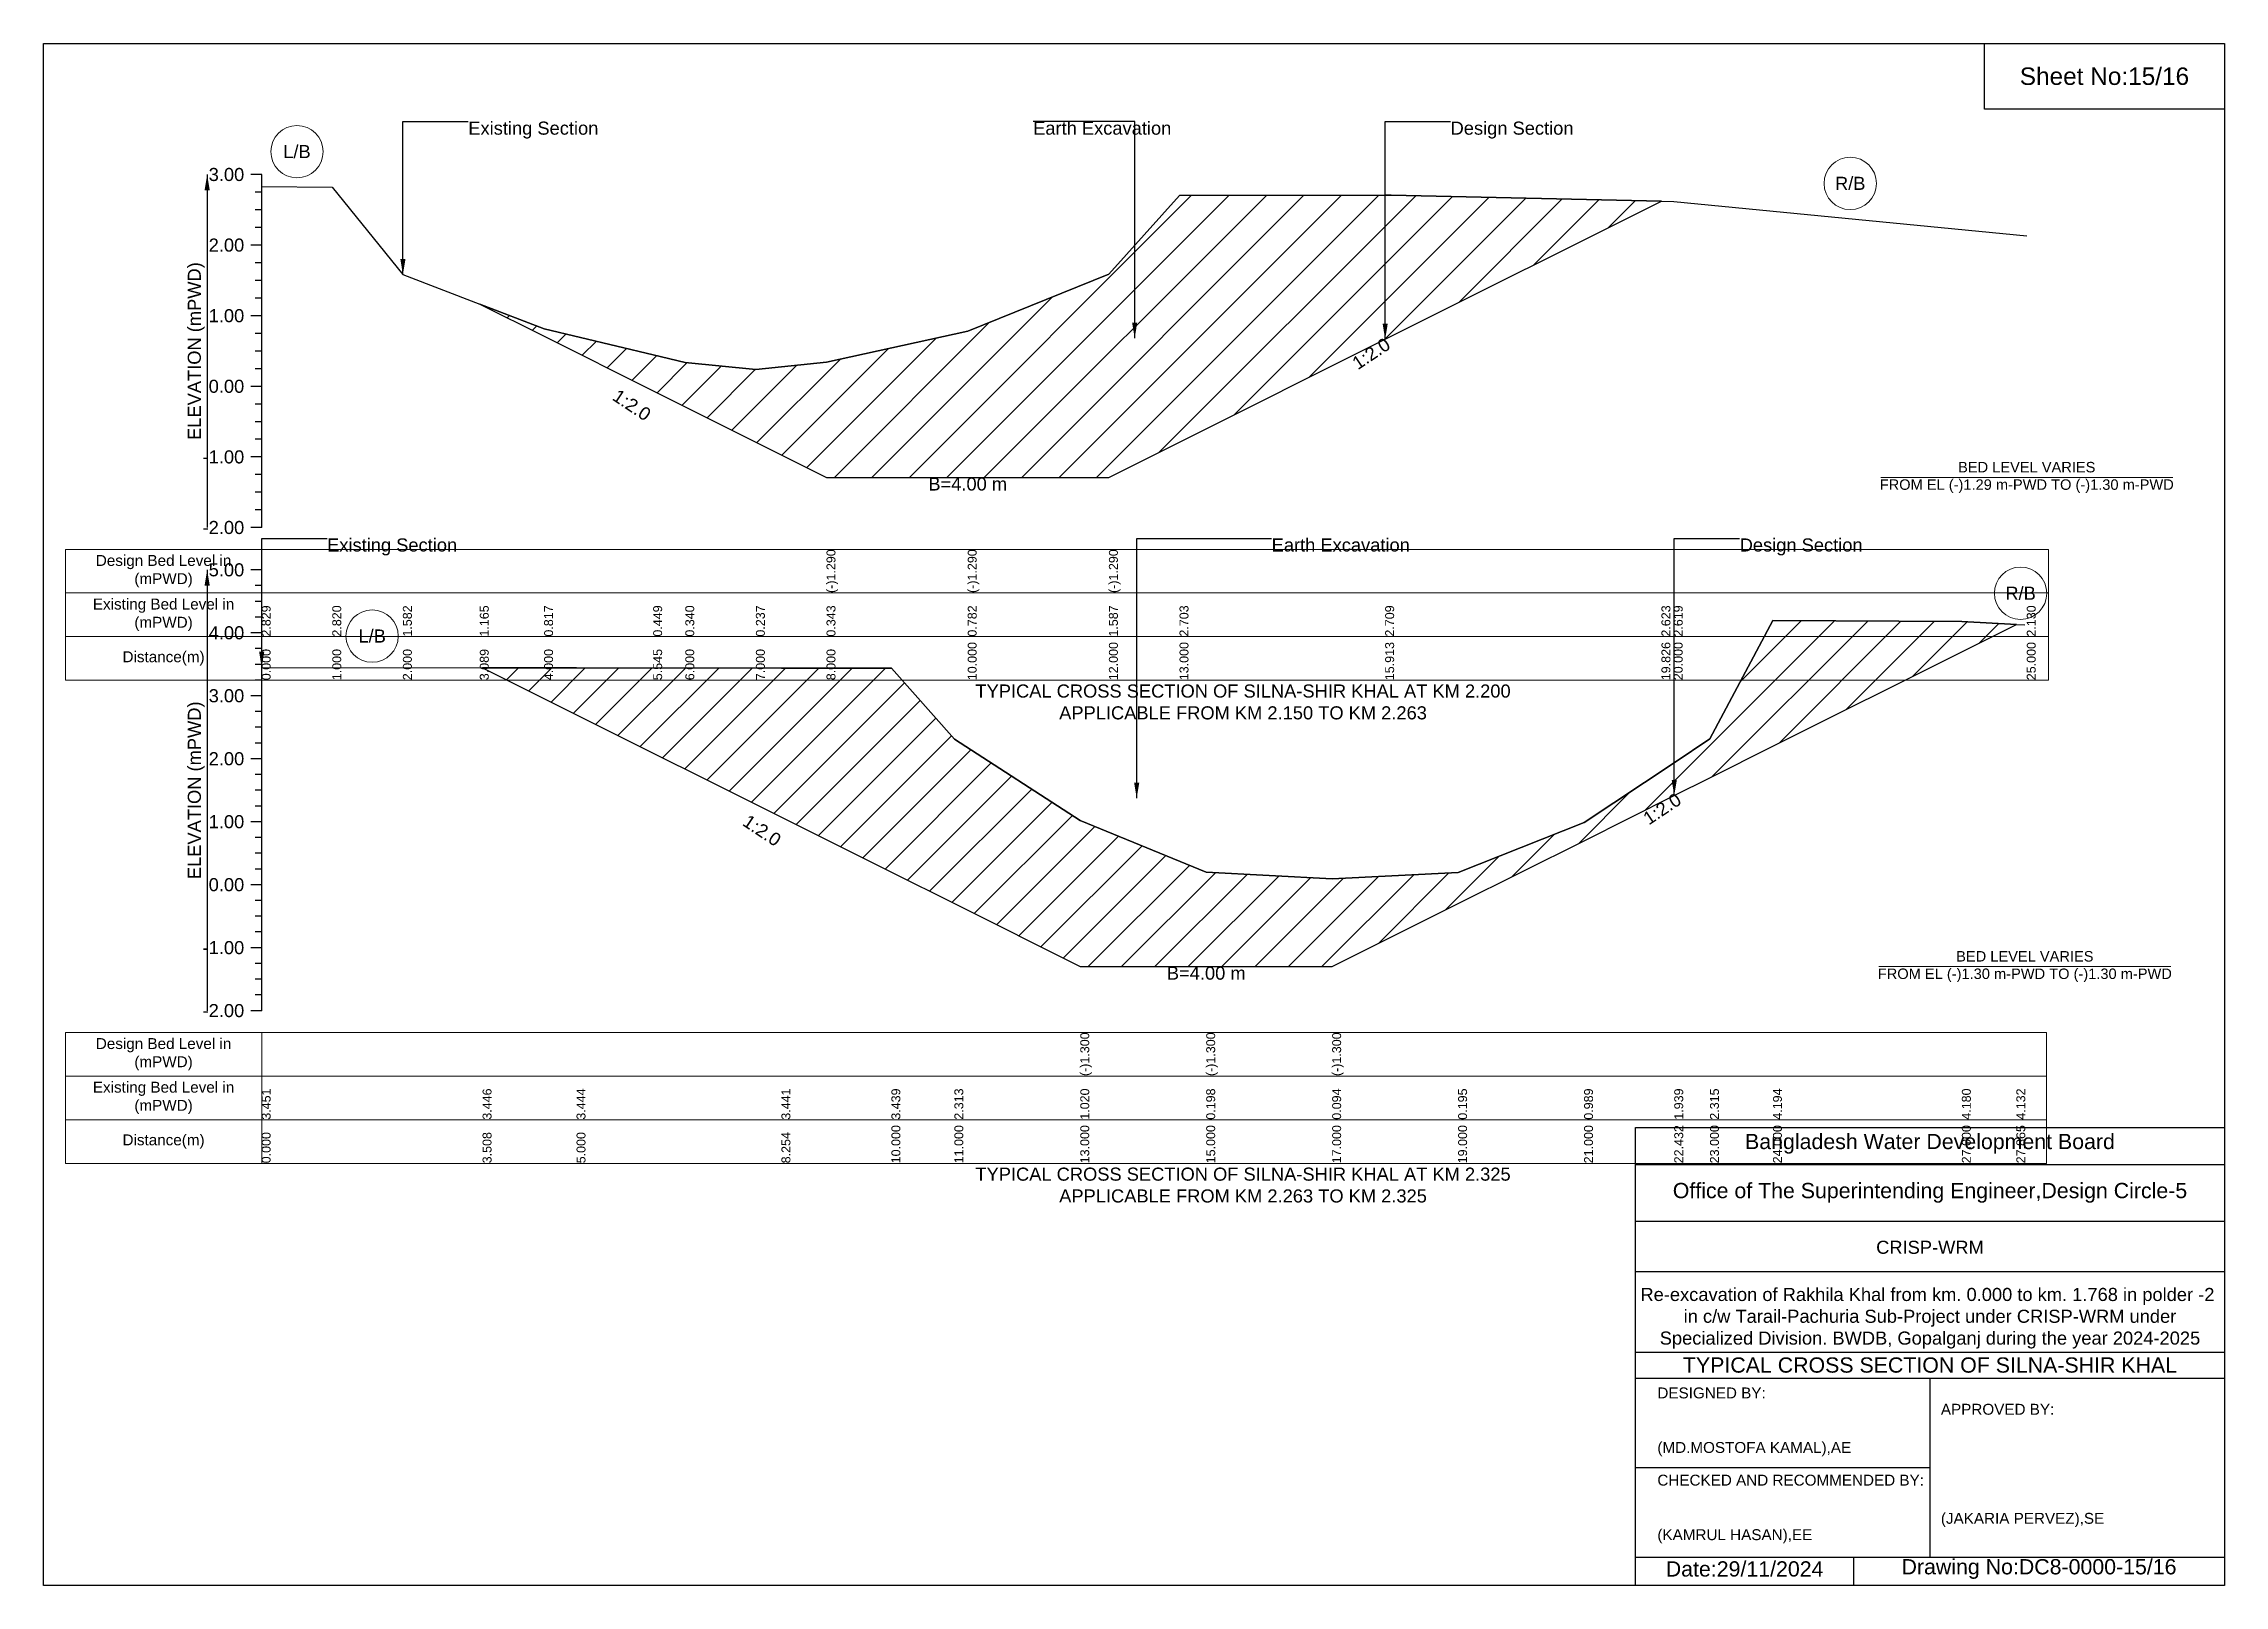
# Model space of a CAD drawing. Header units: inches. Extents: x 91000 to 258000, y -5656 to 0.
# Drawn here: x 240000 to 248000, y -5656 to 0 of the extents above; entities that cross this region are included whole.
import ezdxf

# ---------------------------------------------------------------- set-up
doc = ezdxf.new("R2010")
doc.units = ezdxf.units.IN
doc.header["$LTSCALE"] = 7
doc.header["$MEASUREMENT"] = 0
for name, color, linetype, lineweight in [('Cross section Data Border', 7, 'Continuous', 9), ('Cross Section Labels', 7, 'Continuous', 9), ('Existing_Bed_Level for Xsection', 7, 'Continuous', 25)]:
    doc.layers.add(name, color=color, linetype=linetype, lineweight=lineweight)
doc.styles.get("Standard").update_dxf_attribs({"font": 'arial.ttf'})
doc.dimstyles.get("Standard").update_dxf_attribs({"dimtxt": 0.18, "dimasz": 0.18, "dimexe": 0.18, "dimexo": 0.0625, "dimgap": 0.09, "dimtad": 0, "dimtih": 1, "dimtoh": 1, "dimdec": 4, "dimzin": 0, "dimdsep": 46, "dimtxsty": 'Standard', "dimcen": 0.09, "dimadec": 0, "dimazin": 0, "dimtfac": 1, "dimtdec": 4, "dimtofl": 0, "dimtmove": 0, "dimatfit": 3, "dimfxl": 1, "dimtolj": 1, "dimtzin": 0, "dimarcsym": 0})

msp = doc.modelspace()

# ---------------------------------------------------------------- texts
at = {"attachment_point": 5}
for s, insert, char_height in [('Sheet No:15/16', (247560, -120), 64), ('Bangladesh Water Development Board', (246920, -4036), 56), ('Office of The Superintending Engineer,Design Circle-5', (246920, -4216), 56)]:
    msp.add_mtext(s, dxfattribs=dict(at, insert=insert, char_height=char_height))
for s, insert, char_height, width, attachment_point in [('CRISP-WRM', (246920, -4416), 48, 2240, 5), ('Re-excavation of Rakhila Khal from km. 0.000 to km. 1.768 in polder -2  in c/w Tarail-Pachuria Sub-Project under CRISP-WRM under Specialized Division. BWDB, Gopalganj during the year 2024-2025', (246920, -4676), 48, 2160, 5), ('TYPICAL CROSS SECTION OF SILNA-SHIR KHAL', (246920, -4848), 56, 2240, 5), ('DESIGNED BY:^J^J^J(MD.MOSTOFA KAMAL),AE', (245920, -5056), 40, 1120, 4), ('APPROVED BY:^J^J^J^J^J^J(JAKARIA PERVEZ),SE', (246960, -5216), 40, 1120, 4), ('CHECKED AND RECOMMENDED BY:^J^J^J(KAMRUL HASAN),EE', (245920, -5376), 40, 1120, 4), ('Date:29/11/2024', (246240, -5596), 56, 1120, 5), ('Drawing No:DC8-0000-15/16', (247320, -5596), 56, 1760, 5)]:
    msp.add_mtext(s, dxfattribs=dict(insert=insert, char_height=char_height, width=width, attachment_point=attachment_point))
at = {"layer": 'Cross section Data Border', "char_height": 40, "width": 640, "attachment_point": 5}
for s, insert in [('Design Bed Level in (mPWD)', (240440, -1935.4)), ('Existing Bed Level in (mPWD)', (240440, -2095.4)), ('Distance(m)', (240440, -2255.4)), ('Design Bed Level in (mPWD)', (240440, -3707.7)), ('Existing Bed Level in (mPWD)', (240440, -3867.7)), ('Distance(m)', (240440, -4027.7))]:
    msp.add_mtext(s, dxfattribs=dict(at, insert=insert))
at = {"layer": 'Cross Section Labels'}
for s, insert, char_height, attachment_point in [('Existing Section', (241558, -286.1), 48, 1), ('Earth Excavation', (243630, -286.1), 48, 1), ('Design Section', (245161.4, -286.1), 48, 1), ('L/B', (240929.5, -396.3), 48, 5), ('R/B', (246627.5, -512.9), 48, 5), ('B=4.00 m', (243390, -1591.5), 48, 2), ('BED LEVEL VARIES ^JFROM EL (-)1.29 m-PWD TO (-)1.30 m-PWD', (247275, -1591.5), 38.4, 5), ('Existing Section', (241040, -1815.2), 48, 1), ('Earth Excavation', (244505, -1815.2), 48, 1), ('Design Section', (246221.9, -1815.2), 48, 1), ('R/B', (247252.4, -2016.5), 48, 5), ('L/B', (241205.2, -2173.6), 48, 5), ('TYPICAL CROSS SECTION OF SILNA-SHIR KHAL AT KM 2.200^JAPPLICABLE FROM KM 2.150 TO KM 2.263', (244400, -2415.4), 48, 5), ('BED LEVEL VARIES ^JFROM EL (-)1.30 m-PWD TO (-)1.30 m-PWD', (247268, -3386), 38.4, 5), ('B=4.00 m', (244265, -3386), 48, 2), ('TYPICAL CROSS SECTION OF SILNA-SHIR KHAL AT KM 2.325^JAPPLICABLE FROM KM 2.263 TO KM 2.325', (244400, -4187.7), 48, 5)]:
    msp.add_mtext(s, dxfattribs=dict(at, insert=insert, char_height=char_height, attachment_point=attachment_point))
at = {"layer": 'Cross Section Labels', "char_height": 48, "attachment_point": 2}
for insert, rotation in [((244856.7, -1117.1), 33.69007), ((242171.3, -1305.9), 326.30993), ((245924.1, -2787.4), 33.69007), ((242648.9, -2866.7), 326.30993)]:
    msp.add_mtext('1:2.0', dxfattribs=dict(at, insert=insert, rotation=rotation))
at = {"layer": 'Existing_Bed_Level for Xsection', "char_height": 48, "attachment_point": 6}
for s, insert in [('3.00', (240736, -480.4)), ('2.00', (240736, -739.4)), ('1.00', (240736, -998.4)), ('0.00', (240736, -1257.4)), ('-1.00', (240736, -1516.4)), ('-2.00', (240736, -1775.4)), ('5.00', (240736, -1930.7)), ('4.00', (240736, -2161.7)), ('3.00', (240736, -2392.7)), ('2.00', (240736, -2623.7)), ('1.00', (240736, -2854.7)), ('0.00', (240736, -3085.7)), ('-1.00', (240736, -3316.7)), ('-2.00', (240736, -3547.7))]:
    msp.add_mtext(s, dxfattribs=dict(at, insert=insert))
at = {"layer": 'Existing_Bed_Level for Xsection', "rotation": 90}
for s, insert, char_height, attachment_point in [('ELEVATION (mPWD)', (240560, -1127.9), 48, 5), ('(-)1.290', (242872, -2015.4), 32.8, 1), ('(-)1.290', (243390, -2015.4), 32.8, 1), ('(-)1.290', (243908, -2015.4), 32.8, 1), ('2.829', (240800, -2175.4), 32.8, 1), ('2.820', (241059, -2175.4), 32.8, 1), ('1.582', (241318, -2175.4), 32.8, 1), ('1.165', (241600.1, -2175.4), 32.8, 1), ('0.817', (241836, -2175.4), 32.8, 1), ('0.449', (242236.1, -2175.4), 32.8, 1), ('0.340', (242354, -2175.4), 32.8, 1), ('0.237', (242613, -2175.4), 32.8, 1), ('0.343', (242872, -2175.4), 32.8, 1), ('0.782', (243390, -2175.4), 32.8, 1), ('1.587', (243908, -2175.4), 32.8, 1), ('2.703', (244167, -2175.4), 32.8, 1), ('2.709', (244921.4, -2175.4), 32.8, 1), ('2.623', (245934.9, -2175.4), 32.8, 1), ('2.619', (245980, -2175.4), 32.8, 1), ('2.130', (247275, -2175.4), 32.8, 1), ('0.000', (240800, -2335.4), 32.8, 1), ('1.000', (241059, -2335.4), 32.8, 1), ('2.000', (241318, -2335.4), 32.8, 1), ('3.089', (241600.1, -2335.4), 32.8, 1), ('4.000', (241836, -2335.4), 32.8, 1), ('5.545', (242236.1, -2335.4), 32.8, 1), ('6.000', (242354, -2335.4), 32.8, 1), ('7.000', (242613, -2335.4), 32.8, 1), ('8.000', (242872, -2335.4), 32.8, 1), ('10.000', (243390, -2335.4), 32.8, 1), ('12.000', (243908, -2335.4), 32.8, 1), ('13.000', (244167, -2335.4), 32.8, 1), ('15.913', (244921.4, -2335.4), 32.8, 1), ('19.826', (245934.9, -2335.4), 32.8, 1), ('20.000', (245980, -2335.4), 32.8, 1), ('25.000', (247275, -2335.4), 32.8, 1), ('ELEVATION (mPWD)', (240560, -2739.2), 48, 5), ('(-)1.300', (243803, -3787.7), 32.8, 1), ('(-)1.300', (244265, -3787.7), 32.8, 1), ('(-)1.300', (244727, -3787.7), 32.8, 1), ('3.451', (240800, -3947.7), 32.8, 1), ('3.446', (241610.3, -3947.7), 32.8, 1), ('3.444', (241955, -3947.7), 32.8, 1), ('3.441', (242706.7, -3947.7), 32.8, 1), ('3.439', (243110, -3947.7), 32.8, 1), ('2.313', (243341, -3947.7), 32.8, 1), ('1.020', (243803, -3947.7), 32.8, 1), ('0.198', (244265, -3947.7), 32.8, 1), ('0.094', (244727, -3947.7), 32.8, 1), ('0.195', (245189, -3947.7), 32.8, 1), ('0.989', (245651, -3947.7), 32.8, 1), ('1.939', (245981.9, -3947.7), 32.8, 1), ('2.315', (246113, -3947.7), 32.8, 1), ('4.194', (246344, -3947.7), 32.8, 1), ('4.180', (247037, -3947.7), 32.8, 1), ('4.132', (247236.8, -3947.7), 32.8, 1), ('0.000', (240800, -4107.7), 32.8, 1), ('3.508', (241610.3, -4107.7), 32.8, 1), ('5.000', (241955, -4107.7), 32.8, 1), ('8.254', (242706.7, -4107.7), 32.8, 1), ('10.000', (243110, -4107.7), 32.8, 1), ('11.000', (243341, -4107.7), 32.8, 1), ('13.000', (243803, -4107.7), 32.8, 1), ('15.000', (244265, -4107.7), 32.8, 1), ('17.000', (244727, -4107.7), 32.8, 1), ('19.000', (245189, -4107.7), 32.8, 1), ('21.000', (245651, -4107.7), 32.8, 1), ('22.432', (245981.9, -4107.7), 32.8, 1), ('23.000', (246113, -4107.7), 32.8, 1), ('24.000', (246344, -4107.7), 32.8, 1), ('27.000', (247037, -4107.7), 32.8, 1), ('27.865', (247236.8, -4107.7), 32.8, 1)]:
    msp.add_mtext(s, dxfattribs=dict(at, insert=insert, char_height=char_height, attachment_point=attachment_point))

# ---------------------------------------------------------------- hatches: boundary and pattern name
at = {"layer": 'Existing_Bed_Level for Xsection'}
h = msp.add_hatch(dxfattribs=at)
h.set_pattern_fill('ANSI31', color=256, scale=777, style=0)
h.paths.add_polyline_path([(241600.1, -955.6), (241836, -1073.5), (242236.1, -1273.5), (242354, -1332.5), (242613, -1462), (242872, -1591.5), (243390, -1591.5), (243908, -1591.5), (244167, -1462), (244921.4, -1084.8), (244944, -1073.5), (245934.9, -578), (244944, -555.8), (244921.4, -555.8), (244167, -557.3), (243908, -846.3), (243390, -1054.8), (242872, -1168.5), (242613, -1196), (242354, -1169.3), (242236.1, -1141.2), (241836, -1045.8)])
h = msp.add_hatch(dxfattribs=at)
h.set_pattern_fill('ANSI31', color=256, scale=693, style=0)
h.paths.add_polyline_path([(241610.3, -2289.7), (241955, -2462), (242706.7, -2837.8), (243110, -3039.5), (243341, -3155), (243803, -3386), (244265, -3386), (244727, -3386), (245189, -3155), (245651, -2924), (245981.9, -2758.6), (246113, -2693), (246344, -2577.5), (247037, -2231), (247236.8, -2131.1), (247037, -2120.1), (246344, -2116.9), (246113, -2550.9), (245981.9, -2637.9), (245651, -2857.3), (245189, -3040.7), (244727, -3064), (244265, -3040), (243803, -2850.1), (243341, -2551.4), (243110, -2291.3), (242706.7, -2290.9), (241955, -2290.2)])

# ---------------------------------------------------------------- linework, layer by layer
for points in [[(240000, 0), (248000, 0), (248000, -5656), (240000, -5656)], [(247120, 0), (248000, 0), (248000, -240), (247120, -240)]]:
    msp.add_lwpolyline(points, close=True)
for points in [[(245840, -5656), (245840, -3976), (248000, -3976)], [(245840, -4112), (248000, -4112)], [(245840, -4320), (248000, -4320)], [(245840, -4504), (248000, -4504)], [(245840, -4800), (248000, -4800)], [(245840, -4896), (248000, -4896)], [(246920, -4896), (246920, -5552)], [(245840, -5224), (246920, -5224)], [(245840, -5552), (248000, -5552)], [(246640, -5552), (246640, -5656)]]:
    msp.add_lwpolyline(points)
at = {"layer": 'Cross section Data Border'}
for points in [[(240080, -1855.4), (247355, -1855.4), (247355, -2335.4), (240080, -2335.4)], [(240080, -3627.7), (247348, -3627.7), (247348, -4107.7), (240080, -4107.7)]]:
    msp.add_lwpolyline(points, close=True, dxfattribs=at)
for points in [[(240800, -1855.4), (240800, -2335.4)], [(240080, -2015.4), (247355, -2015.4)], [(240080, -2175.4), (247355, -2175.4)], [(240800, -3627.7), (240800, -4107.7)], [(240080, -3787.7), (247348, -3787.7)], [(240080, -3947.7), (247348, -3947.7)]]:
    msp.add_lwpolyline(points, dxfattribs=at)
at = {"layer": 'Cross Section Labels'}
for points in [[(246739.2, -1591.5), (247810.8, -1591.5)], [(246732.2, -3386), (247803.8, -3386)]]:
    msp.add_lwpolyline(points, dxfattribs=at)
for centre in [(240929.5, -396.3), (246627.5, -512.9), (247252.4, -2016.5), (241205.2, -2173.6)]:
    msp.add_circle(centre, 96, dxfattribs=at)
at = {"layer": 'Existing_Bed_Level for Xsection'}
for points in [[(240800, -480.4), (240760, -480.4)], [(240800, -545.1), (240776, -545.1)], [(240800, -1775.4), (240800, -1516.4), (240800, -1257.4), (240800, -998.4), (240800, -739.4), (240800, -480.4)], [(240800, -524.7), (241059, -527), (241318, -847.6), (241600.1, -955.6), (241836, -1045.8), (242236.1, -1141.2), (242354, -1169.3), (242613, -1196), (242872, -1168.5), (242872, -1168.5), (243390, -1054.8), (243390, -1054.8), (243908, -846.3), (243908, -846.3), (244167, -557.3), (244921.4, -555.8), (244944, -555.8), (245934.9, -578), (245980, -579.1), (247275, -705.7)], [(240800, -609.9), (240776, -609.9)], [(240800, -674.6), (240776, -674.6)], [(240800, -739.4), (240760, -739.4)], [(240800, -804.1), (240776, -804.1)], [(240800, -868.9), (240776, -868.9)], [(240800, -933.6), (240776, -933.6)], [(240800, -998.4), (240760, -998.4)], [(240800, -1063.1), (240776, -1063.1)], [(240800, -1127.9), (240776, -1127.9)], [(240800, -1192.6), (240776, -1192.6)], [(240800, -1257.4), (240760, -1257.4)], [(240800, -1322.1), (240776, -1322.1)], [(240800, -1386.9), (240776, -1386.9)], [(240800, -1516.4), (240760, -1516.4)], [(240800, -1451.6), (240776, -1451.6)], [(240800, -1581.1), (240776, -1581.1)], [(240800, -1645.9), (240776, -1645.9)], [(240800, -1710.6), (240776, -1710.6)], [(240800, -1775.4), (240760, -1775.4)], [(240800, -1930.7), (240760, -1930.7)], [(240800, -1988.5), (240776, -1988.5)], [(240800, -3547.7), (240800, -3316.7), (240800, -3085.7), (240800, -2854.7), (240800, -2623.7), (240800, -2392.7), (240800, -2161.7), (240800, -1930.7)], [(240800, -2046.2), (240776, -2046.2)], [(240800, -2104), (240776, -2104)], [(240800, -2288.5), (241610.3, -2289.7), (241955, -2290.2), (242706.7, -2290.9), (243110, -2291.3), (243341, -2551.4), (243803, -2850.1), (243803, -2850.1), (244265, -3040), (244265, -3040), (244727, -3064), (244727, -3064), (245189, -3040.7), (245651, -2857.3), (245981.9, -2637.9), (246113, -2550.9), (246344, -2116.9), (247037, -2120.1), (247236.8, -2131.1), (247268, -2132.8)], [(240800, -2161.7), (240760, -2161.7)], [(240800, -2219.5), (240776, -2219.5)], [(240800, -2277.2), (240776, -2277.2)], [(240800, -2392.7), (240760, -2392.7)], [(240800, -2335), (240776, -2335)], [(240800, -2450.5), (240776, -2450.5)], [(240800, -2508.2), (240776, -2508.2)], [(240800, -2623.7), (240760, -2623.7)], [(240800, -2566), (240776, -2566)], [(240800, -2681.5), (240776, -2681.5)], [(240800, -2739.2), (240776, -2739.2)], [(240800, -2797), (240776, -2797)], [(240800, -2854.7), (240760, -2854.7)], [(240800, -2912.5), (240776, -2912.5)], [(240800, -2970.2), (240776, -2970.2)], [(240800, -3028), (240776, -3028)], [(240800, -3085.7), (240760, -3085.7)], [(240800, -3143.5), (240776, -3143.5)], [(240800, -3201.2), (240776, -3201.2)], [(240800, -3259), (240776, -3259)], [(240800, -3316.7), (240760, -3316.7)], [(240800, -3374.5), (240776, -3374.5)], [(240800, -3432.2), (240776, -3432.2)], [(240800, -3490), (240776, -3490)], [(240800, -3547.7), (240760, -3547.7)]]:
    msp.add_lwpolyline(points, dxfattribs=at)
for points in [[(241600.1, -955.6), (241600.1, -955.6), (241836, -1073.5), (242236.1, -1273.5), (242354, -1332.5), (242613, -1462), (242872, -1591.5), (242872, -1591.5), (243390, -1591.5), (243390, -1591.5), (243908, -1591.5), (243908, -1591.5), (244167, -1462), (244921.4, -1084.8), (244944, -1073.5), (245934.9, -578), (244944, -555.8), (244921.4, -555.8), (244167, -557.3), (243908, -846.3), (243908, -846.3), (243390, -1054.8), (243390, -1054.8), (242872, -1168.5), (242872, -1168.5), (242613, -1196), (242354, -1169.3), (242236.1, -1141.2), (241836, -1045.8), (241600.1, -955.6)], [(241610.3, -2289.7), (241610.3, -2289.7), (241955, -2462), (242706.7, -2837.8), (243110, -3039.5), (243341, -3155), (243803, -3386), (243803, -3386), (244265, -3386), (244265, -3386), (244727, -3386), (244727, -3386), (245189, -3155), (245651, -2924), (245981.9, -2758.6), (246113, -2693), (246344, -2577.5), (247037, -2231), (247236.8, -2131.1), (247037, -2120.1), (246344, -2116.9), (246113, -2550.9), (245981.9, -2637.9), (245651, -2857.3), (245189, -3040.7), (244727, -3064), (244727, -3064), (244265, -3040), (244265, -3040), (243803, -2850.1), (243803, -2850.1), (243341, -2551.4), (243110, -2291.3), (242706.7, -2290.9), (241955, -2290.2), (241610.3, -2289.7)]]:
    msp.add_lwpolyline(points, close=True, dxfattribs=at)

msp.set_redraw_order([(e.dxf.handle, doc.entitydb.next_handle()) for e in msp.query("TEXT MTEXT ATTDEF DIMENSION ARC_DIMENSION")])  # texts and dimensions are drawn at this point

# ---------------------------------------------------------------- leaders
at = {"layer": 'Cross Section Labels', "annotation_type": 0, "has_hookline": 1}
for points, hookline_direction, text_width in [([(241318, -847.6), (241318, -286.1), (241557.9, -286.1)], 0, 467.2), ([(244002.5, -1080.7), (244002.5, -286.1), (243630.1, -286.1)], 1, 497), ([(244921.4, -1084.8), (244921.4, -286.1), (245161.4, -286.1)], 0, 441.2), ([(240800, -2288.5), (240800, -1815.2), (241039.9, -1815.2)], 0, 467.2), ([(244009.9, -2768.5), (244009.9, -1815.2), (244504.9, -1815.2)], 0, 497), ([(245981.9, -2758.6), (245981.9, -1815.2), (246221.8, -1815.2)], 0, 441.2)]:
    msp.add_leader(points, dimstyle='Standard', override={"dimasz": 57.6}, dxfattribs=dict(at, hookline_direction=hookline_direction, text_width=text_width))
at = {"layer": 'Existing_Bed_Level for Xsection'}
for points in [[(240600, -480.4), (240600, -1775.4)], [(240600, -1930.7), (240600, -3547.7)]]:
    msp.add_leader(points, dimstyle='Standard', override={"dimasz": 57.6}, dxfattribs=at)

doc.saveas('drawing.dxf')
